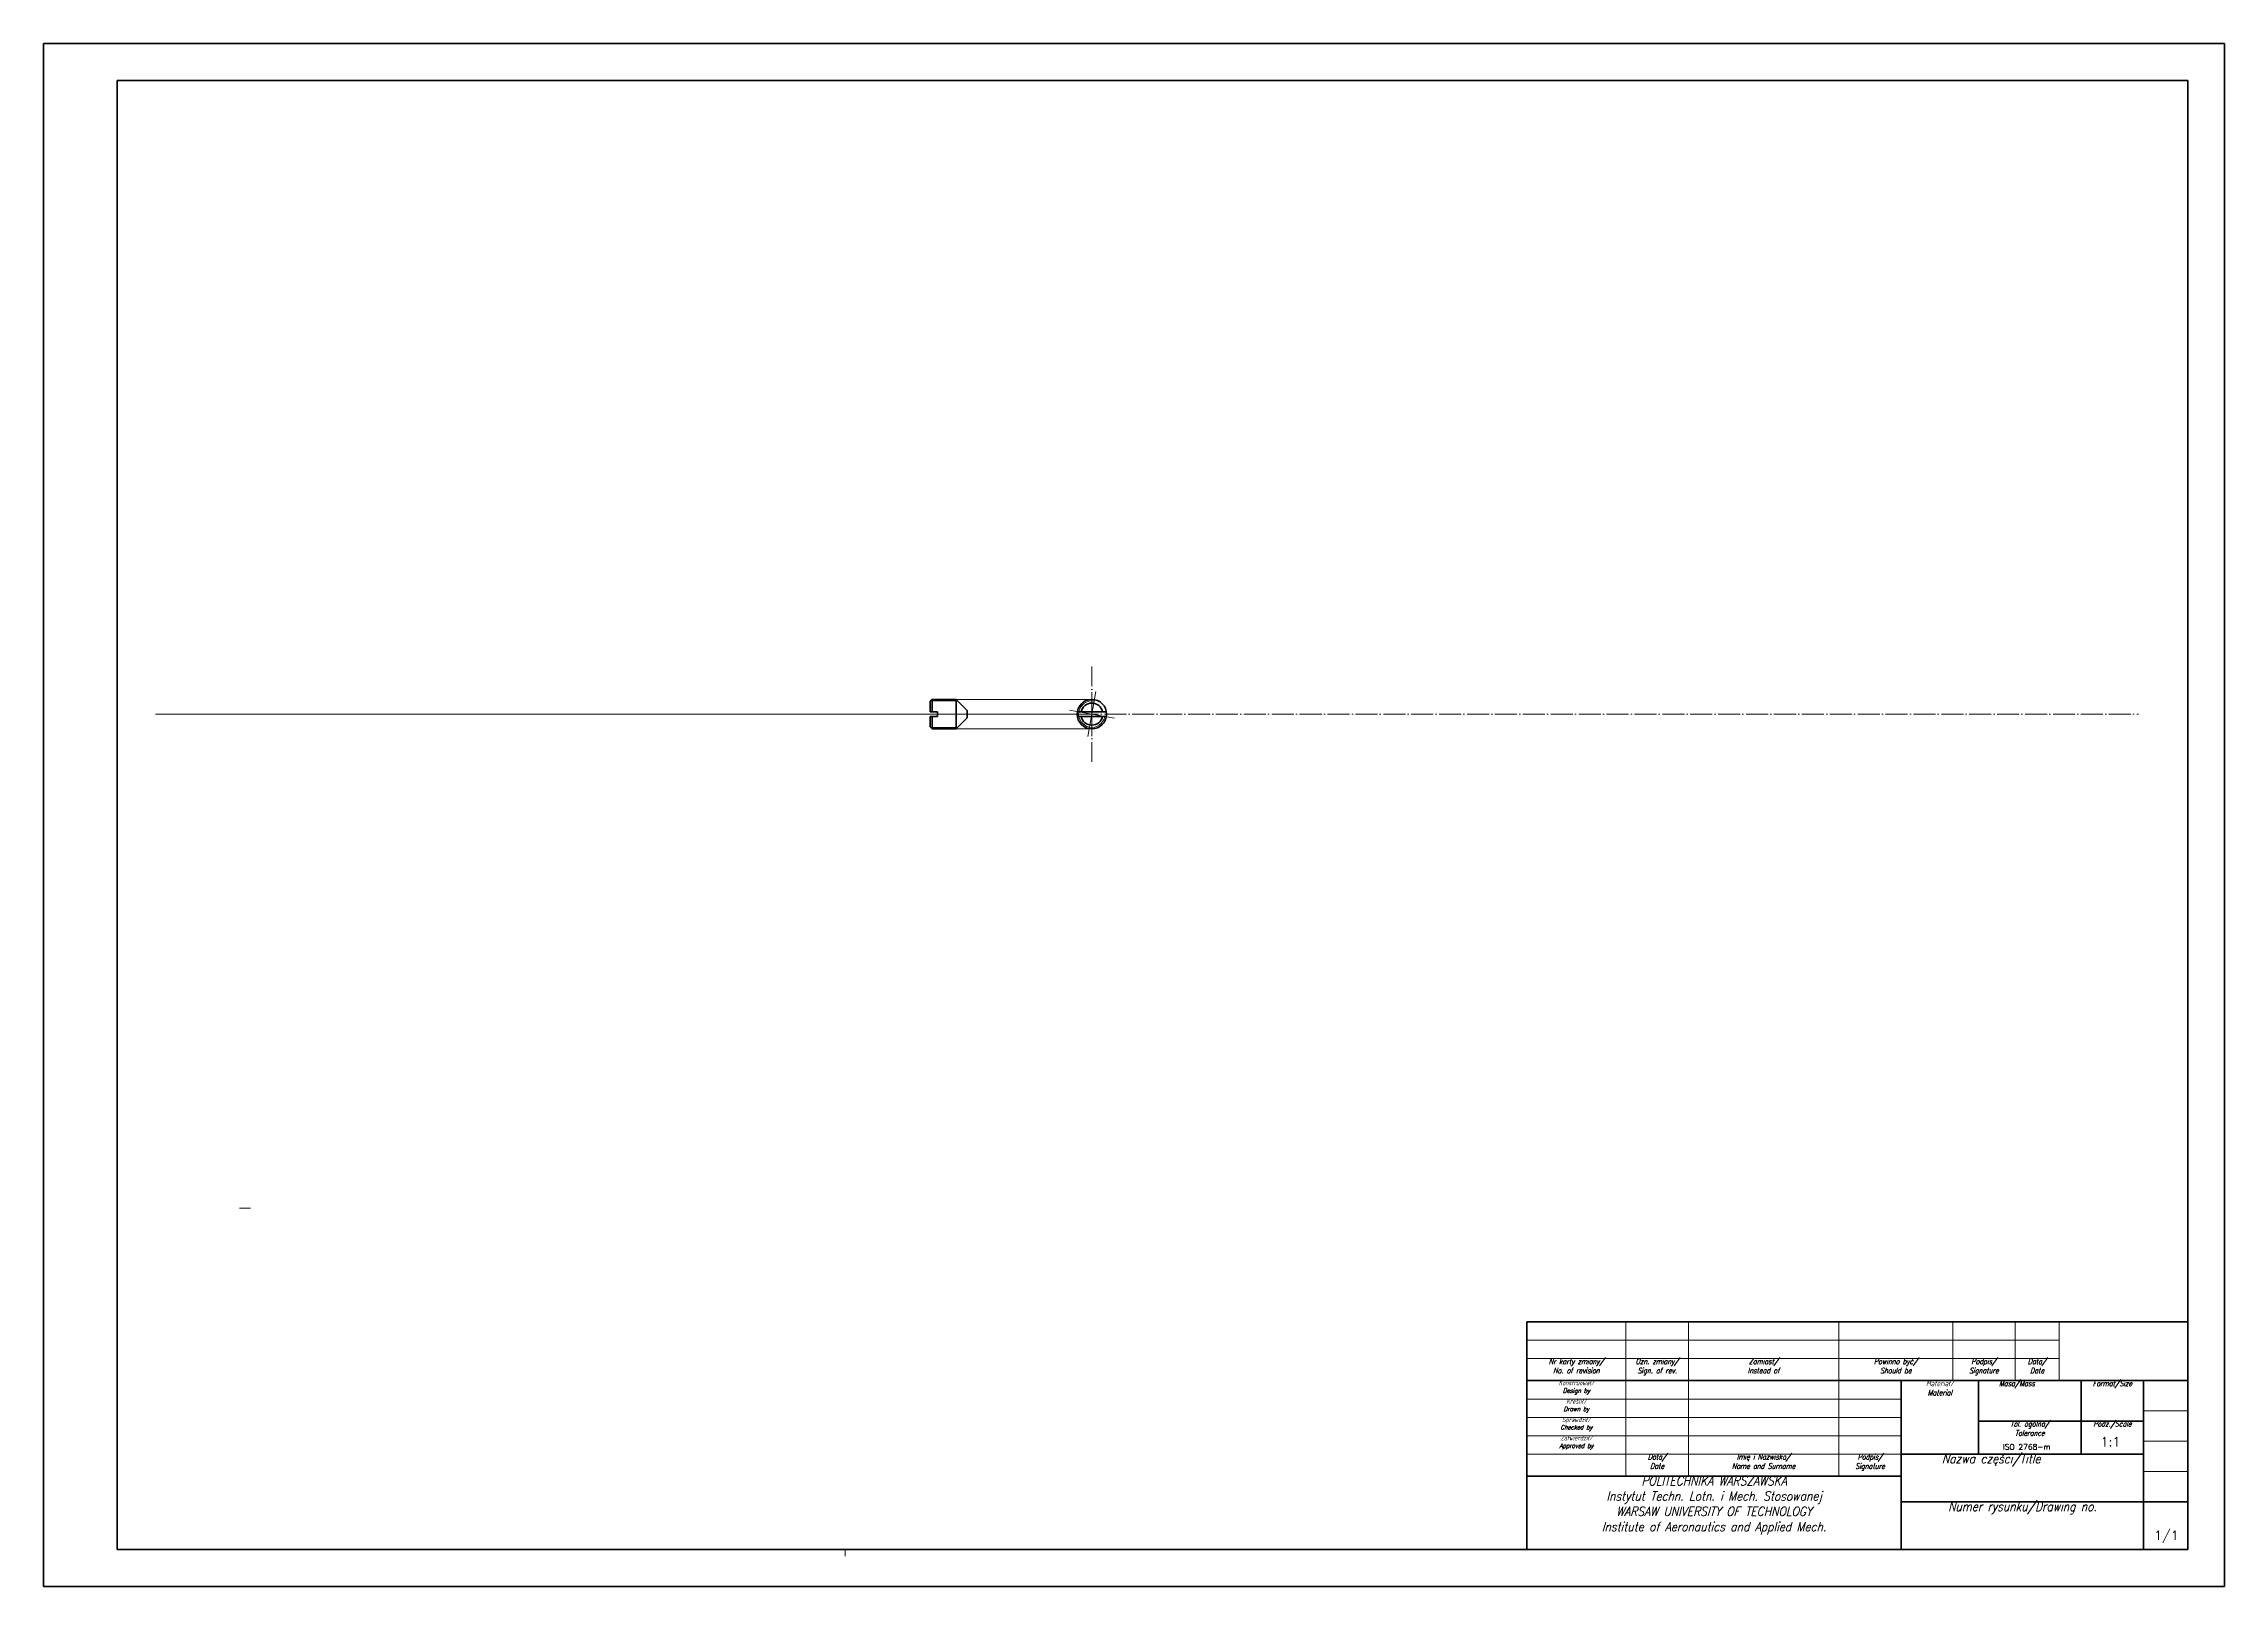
# Model space of a CAD drawing. Header units: millimetres. Extents: x 0 to 594, y 0 to 420.
import ezdxf
from ezdxf.enums import TextEntityAlignment as Align

# ---------------------------------------------------------------- set-up
doc = ezdxf.new("R2010")
doc.units = ezdxf.units.MM
doc.header["$LTSCALE"] = 0.5
doc.linetypes.add('ACAD_ISO04W050', pattern=[15, 12, -1.5, 0, -1.5])
doc.layers.get('0').update_dxf_attribs({"lineweight": 18})
for name, color, linetype, lineweight in [('1-DL. KRESKA KROPKA (CIENKA)', 1, 'ACAD_ISO04W050', 18), ('111-NAPISY', 111, 'Continuous', 18), ('4-CIENKA CIĄGŁA', 4, 'Continuous', 18), ('41-GRUBA CIĄGŁA', 41, 'Continuous', 50)]:
    doc.layers.add(name, color=color, linetype=linetype, lineweight=lineweight)
doc.styles.get("Standard").update_dxf_attribs({"font": 'simplex.shx', "width": 0.85, "oblique": 15})

# ---------------------------------------------------------------- blocks, each defined once
blk = doc.blocks.new('A2_2016')
at = {"layer": '41-GRUBA CIĄGŁA'}
for p, q in [((0, 420), (0, 0)), ((0, 420), (594, 420)), ((594, 420), (594, 0)), ((584, 410), (20, 410)), ((20, 410), (20, 10)), ((584, 10), (584, 410)), ((20, 10), (584, 10)), ((0, 0), (594, 0))]:
    blk.add_line(p, q, dxfattribs=at)
blk = doc.blocks.new('TAB_RYSUNKOWA_2016')
at = {"layer": '4-CIENKA CIĄGŁA'}
for p, q in [((-153, 20), (-153, 62)), ((-136, 20), (-136, 62)), ((-95, 20), (-95, 62)), ((-64, 46), (-64, 62)), ((-47, 46), (-47, 62)), ((-35, 46), (-35, 62)), ((-180, 57), (-35, 57)), ((-180, 52), (-35, 52)), ((-180, 41), (-78, 41)), ((-180, 36), (-78, 36)), ((-12, 37.75), (0, 37.75)), ((-180, 31), (-78, 31)), ((-180, 26), (-78, 26)), ((-12, 29.5), (0, 29.5)), ((-12, 21.25), (0, 21.25))]:
    blk.add_line(p, q, dxfattribs=at)
at = {"layer": '41-GRUBA CIĄGŁA'}
for p, q in [((-180, 62), (0, 62)), ((-180, 0), (-180, 62)), ((-180, 46), (0, 46)), ((-78, 0), (-78, 46)), ((-57, 26), (-57, 46)), ((-29, 26), (-29, 46)), ((-12, 26), (-12, 46)), ((-57, 35), (-12, 35)), ((-78, 26), (-12, 26)), ((-12, 26), (-12, 0)), ((-180, 20), (-78, 20)), ((-78, 13), (-12, 13)), ((-12, 13), (0, 13))]:
    blk.add_line(p, q, dxfattribs=at)
at = {"layer": '111-NAPISY', "attachment_point": 1}
for s, width, heights, insert, char_height in [('\\pxb0.33333,qc;Nr karty zmiany/\\P\\pb0.25;No. of revision', 27, [7.24], (-180, 52), 1.5), ('\\pxb0.33333,qc;Ozn. zmiany/\\P\\pb0.33333;Sign. of rev.', 17, [6], (-153, 52), 1.5), ('\\pxb0.33333,qc;Zamiast/\\PInstead of', 41, [6], (-136, 52), 1.5), ('\\pxb0.33333,qc;Powinno być/\\PShould be', 31, [6], (-95, 52), 1.5), ('\\pxb0.33333,qc;Podpis/\\PSignature', 17, [6], (-64, 52), 1.5), ('\\pxb0.33333,qc;Data/\\PDate', 12, [6], (-47, 52), 1.5), ('\\pxb0.25,qc;Konstruował/\\PDesign by', 27, [5], (-180, 46), 1.25), ('\\pxb0.332,qc;Materiał/\\PMaterial', 21, [6], (-78, 46), 1.5), ('\\pxb0.332,qc;Masa/Mass', 21, [2.51], (-57, 46), 1.5), ('\\pxb0.332,qc;Format/Size', 17, [2.51], (-29, 46), 1.5), ('\\pxb0.25,qc;Sprawdził/\\PChecked by', 27, [5], (-180, 36), 1.25), ('\\pxb0.25333,qc;{\\H0.83333x;Kreślił/\\PDrawn by}', 27, [5], (-180, 41), 1.5), ('\\pxb0.25333,qc;Zatwierdził/\\PApproved by', 27, [5], (-180, 31), 1.25), ('\\pxb0.332,qc;Tol. ogólna/\\PTolerance', 28, [5.65], (-57, 35), 1.5), ('\\pxb0.332,qc;Podz./Scale', 17, [2.51], (-29, 35), 1.5), ('\\pxb0.33333,qc;Data/\\PDate', 17, [6], (-153, 26), 1.5), ('\\pxb0.33333,qc;Imię i Nazwisko/\\PName and Surname', 41, [6], (-136, 26), 1.5), ('\\pxb0.33333,qc;Podpis/\\PSignature', 17, [6], (-95, 26), 1.5), ('\\pxb0.332,qc;Nazwa części/Title', 49, [3.53], (-78, 26), 2.5), ('\\pxb0.332,qc;POLITECHNIKA WARSZAWSKA\\PInstytut Techn. Lotn. i Mech. Stosowanej\\PWARSAW UNIVERSITY OF TECHNOLOGY\\PInstitute of Aeronautics and Applied Mech.', 102, [20], (-180, 20), 2.5), ('\\pxb0.332,qc;Numer rysunku/Drawing no.', 66, [3.53], (-78, 13), 2.5)]:
    blk.add_mtext_dynamic_manual_height_columns(s, width=width, gutter_width=7.5, heights=heights, dxfattribs=dict(at, insert=insert, char_height=char_height))
at = {"layer": '111-NAPISY'}
for tag, p, height in [('DATA', (-146.9, 42.66), 1.25), ('KONSTRUKTOR', (-134.7, 42.58), 1.25), ('DATA', (-147.12, 37.94), 1.25), ('KRESLIL', (-134.74, 37.66), 1.25), ('MAT', (-70.49, 33.85), 2.5), ('MASA', (-47.77, 38.03), 2.5), ('A', (-23.26, 38.03), 2.5), ('DATA', (-147.26, 32.91), 1.25), ('SPRAWDZIL', (-134.97, 32.53), 1.25), ('X:X', (-23.7, 28.11), 2.5), ('DATA', (-147.35, 28.11), 1.25), ('ZATWIERDZIL', (-134.78, 27.73), 1.25), ('TOLERANCJA', (-50.34, 27.22), 1.5), ('NR_RYSUNKU', (-57.61, 3.39), 2.5), ('X/X', (-9.13, 2.65), 2.5)]:
    blk.add_attdef(tag, p, '', height=height, dxfattribs=at)
blk.add_attdef('NAZWA_CZESCI', text='', height=2.5, dxfattribs=at).set_placement((-59.19, 18.76), align=Align.TOP_LEFT)

msp = doc.modelspace()

# ---------------------------------------------------------------- linework, layer by layer
for p, q in [((0, 0), (0, 297)), ((285.52, 237.46), (286.6, 243.59)), ((285.52, 241.46), (242.02, 241.46)), ((285.52, 237.46), (279.39, 238.54)), ((285.52, 237.46), (285.52, 238.06)), ((30.52, 237.46), (30.52, 237.46)), ((30.52, 237.46), (30.52, 237.46)), ((30.52, 237.46), (30.52, 237.46)), ((30.52, 237.46), (30.52, 237.46)), ((30.52, 237.46), (285.52, 237.46)), ((211.52, 237.46), (204.02, 237.46)), ((281.52, 237.46), (241.52, 237.46)), ((285.52, 233.46), (242.02, 233.46)), ((276.52, 237.46), (251.52, 237.46)), ((285.52, 237.46), (284.44, 231.34)), ((285.52, 237.46), (285.52, 236.86)), ((285.52, 237.46), (285.52, 237.46)), ((285.52, 237.46), (285.52, 237.46)), ((285.52, 237.46), (285.52, 237.46)), ((285.52, 237.46), (291.65, 236.38)), ((0, 0), (0, 186)), ((56.34, 103), (53.34, 103)), ((218.34, 10), (218.34, 8.24))]:
    msp.add_line(p, q)
at = {"layer": '1-DL. KRESKA KROPKA (CIENKA)'}
for p, q in [((285.52, 237.46), (285.52, 250.46)), ((30.52, 237.46), (570.57, 237.46)), ((285.52, 237.46), (285.52, 224.46))]:
    msp.add_line(p, q, dxfattribs=at)
at = {"layer": '4-CIENKA CIĄGŁA'}
for p, q in [((248.92, 241.06), (241.62, 241.06)), ((248.92, 233.86), (241.62, 233.86))]:
    msp.add_line(p, q, dxfattribs=at)
msp.add_arc((285.52, 237.46), 3.6, 80, 350, dxfattribs=at)
at = {"layer": '41-GRUBA CIĄGŁA'}
for p, q in [((241.52, 240.96), (241.52, 238.66)), ((241.52, 238.66), (241.52, 238.06)), ((243.52, 238.06), (241.52, 238.06)), ((248.52, 241.46), (242.02, 241.46)), ((242.02, 241.46), (242.02, 238.66)), ((242.02, 238.66), (242.02, 238.06)), ((243.52, 238.06), (243.52, 236.86)), ((243.52, 237.46), (243.52, 238.06)), ((251.52, 238.46), (248.52, 241.46)), ((248.52, 241.46), (248.52, 237.46)), ((251.52, 238.46), (251.52, 237.46)), ((285.52, 238.06), (281.56, 238.06)), ((285.52, 238.06), (289.47, 238.06)), ((243.52, 236.86), (241.52, 236.86)), ((241.52, 236.26), (241.52, 236.86)), ((241.52, 236.26), (241.52, 233.96)), ((242.02, 236.26), (242.02, 236.86)), ((242.02, 236.26), (242.02, 233.46)), ((248.52, 233.46), (242.02, 233.46)), ((243.52, 237.46), (243.52, 236.86)), ((248.52, 233.46), (248.52, 237.46)), ((251.52, 236.46), (248.52, 233.46)), ((251.52, 236.46), (251.52, 237.46)), ((285.52, 236.86), (281.56, 236.86)), ((285.52, 236.86), (289.47, 236.86))]:
    msp.add_line(p, q, dxfattribs=at)
for points in [[(241.52, 240.96), (242.02, 241.46)], [(241.52, 233.96), (242.02, 233.46)]]:
    msp.add_lwpolyline(points, dxfattribs=at)
msp.add_circle((285.52, 237.46), 4, dxfattribs=at)
for start, end in [(11.53696, 168.46304), (191.53696, 348.46304)]:
    msp.add_arc((285.52, 237.46), 3, start, end, dxfattribs=at)

# ---------------------------------------------------------------- block references
msp.add_blockref('TAB_RYSUNKOWA_2016', (584, 10)).add_auto_attribs({'X:X': '1:1', 'TOLERANCJA': 'ISO 2768-m', 'X/X': '1/1'})
msp.add_blockref('A2_2016', (0, 0), dxfattribs=at)

doc.saveas('drawing.dxf')
